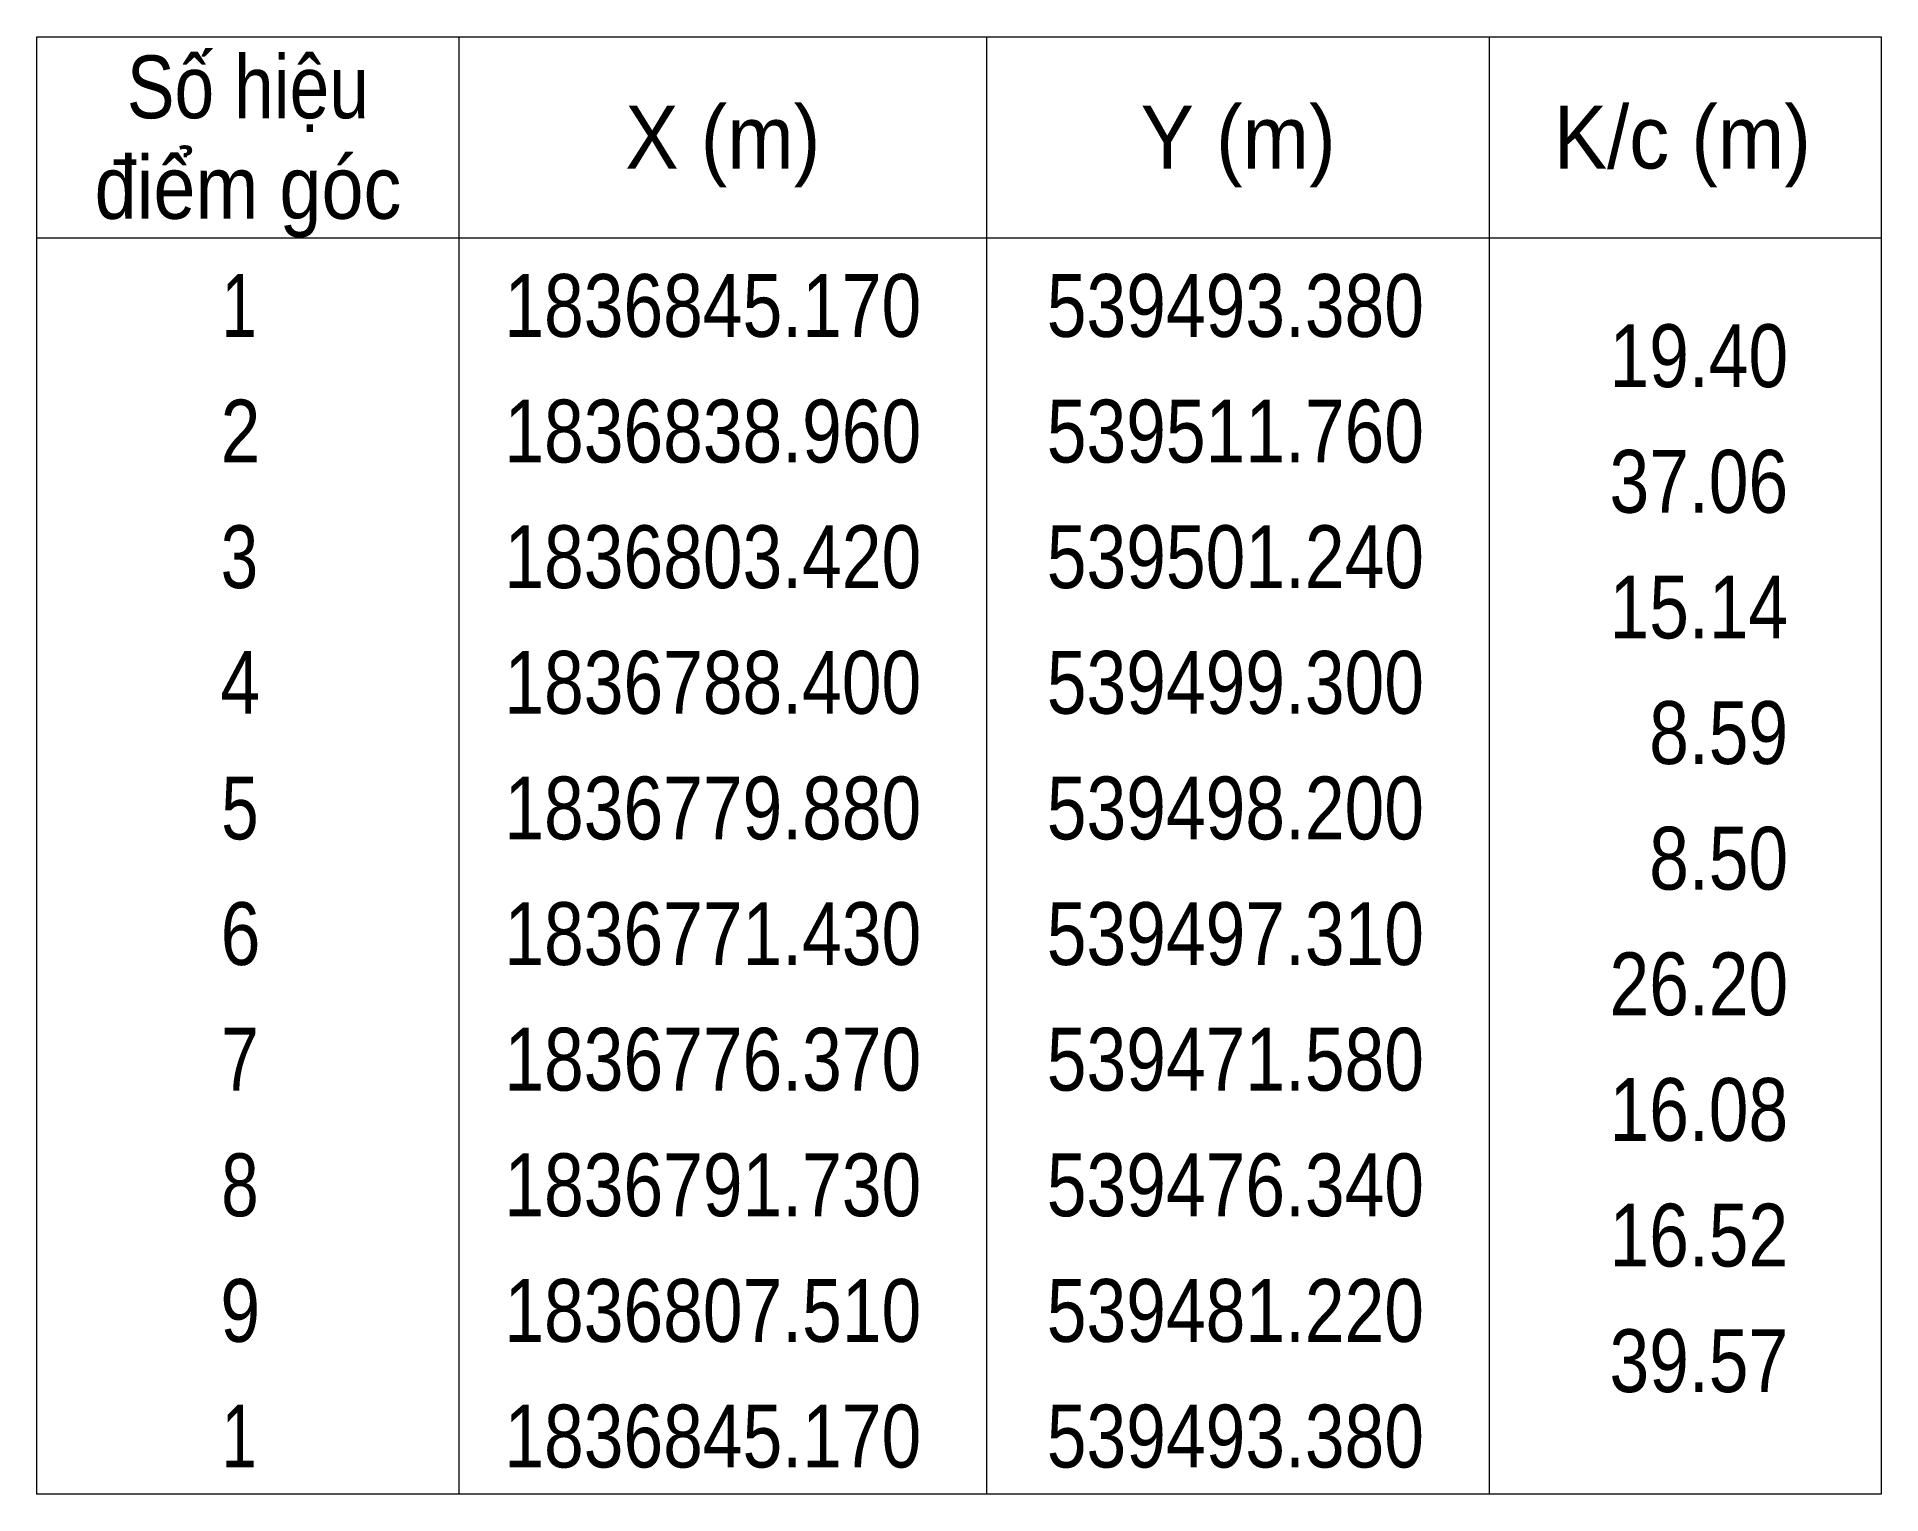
# Model space of a CAD drawing. Header units: metres. Extents: x 539120 to 539778, y 1836699 to 1836942.
# Drawn here: x 539741.4 to 539778.1, y 1836778.86 to 1836807.86 of the extents above; entities that cross this region are included whole.
import ezdxf
from ezdxf.enums import TextEntityAlignment as Align

# ---------------------------------------------------------------- set-up
doc = ezdxf.new("R2010")
doc.units = ezdxf.units.M
doc.header["$LTSCALE"] = 0.72
doc.layers.add('63', color=7, linetype='Continuous', lineweight=13)

msp = doc.modelspace()

# ---------------------------------------------------------------- texts
at = {"layer": '63'}
for s, width, p in [('Số hiệu', 0.85, (539745.6, 1836806.24)), ('X (m)', 0.95, (539755.05, 1836805.24)), ('Y (m)', 0.95, (539765.305, 1836805.24)), ('K/c (m)', 0.95, (539774.145, 1836805.24)), ('điểm góc', 0.9, (539745.6, 1836804.24)), (' 1', 0.75, (539745.25, 1836801.89)), ('1836845.170', 0.85, (539754.85, 1836801.89)), ('539493.380', 0.85, (539765.25, 1836801.89)), (' 2', 0.85, (539745.255, 1836799.39)), ('1836838.960', 0.85, (539754.85, 1836799.39)), ('539511.760', 0.85, (539765.25, 1836799.39)), (' 3', 0.8, (539745.245, 1836796.89)), ('1836803.420', 0.85, (539754.85, 1836796.89)), ('539501.240', 0.85, (539765.25, 1836796.89)), (' 4', 0.85, (539745.25, 1836794.39)), ('1836788.400', 0.85, (539754.85, 1836794.39)), ('539499.300', 0.85, (539765.25, 1836794.39)), (' 5', 0.8, (539745.255, 1836791.89)), ('1836779.880', 0.85, (539754.85, 1836791.89)), ('539498.200', 0.85, (539765.25, 1836791.89)), (' 6', 0.85, (539745.255, 1836789.39)), ('1836771.430', 0.85, (539754.85, 1836789.39)), ('539497.310', 0.85, (539765.25, 1836789.39)), (' 7', 0.8, (539745.255, 1836786.89)), ('1836776.370', 0.85, (539754.85, 1836786.89)), ('539471.580', 0.85, (539765.25, 1836786.89)), (' 8', 0.8, (539745.255, 1836784.39)), ('1836791.730', 0.85, (539754.85, 1836784.39)), ('539476.340', 0.85, (539765.25, 1836784.39)), (' 9', 0.85, (539745.25, 1836781.89)), ('1836807.510', 0.85, (539754.85, 1836781.89)), ('539481.220', 0.85, (539765.25, 1836781.89)), (' 1', 0.75, (539745.25, 1836779.39)), ('1836845.170', 0.85, (539754.85, 1836779.39)), ('539493.380', 0.85, (539765.25, 1836779.39))]:
    msp.add_text(s, height=1.25, dxfattribs=dict(at, width=width)).set_placement(p, align=Align.CENTER)
at = {"layer": '63', "width": 0.85}
for s, p in [('19.40', (539776.25, 1836800.89)), ('37.06', (539776.25, 1836798.39)), ('15.14', (539776.25, 1836795.89)), ('8.59', (539776.25, 1836793.39)), ('8.50', (539776.25, 1836790.89)), ('26.20', (539776.25, 1836788.39)), ('16.08', (539776.25, 1836785.89)), ('16.52', (539776.25, 1836783.39)), ('39.57', (539776.25, 1836780.89))]:
    msp.add_text(s, height=1.25, dxfattribs=at).set_placement(p, align=Align.RIGHT)

# ---------------------------------------------------------------- linework, layer by layer
at = {"layer": '63'}
for p, q in [((539749.8, 1836807.86), (539749.8, 1836778.86)), ((539760.3, 1836807.86), (539760.3, 1836778.86)), ((539770.3, 1836807.86), (539770.3, 1836778.86)), ((539741.4, 1836803.86), (539778.1, 1836803.86))]:
    msp.add_line(p, q, dxfattribs=at)
msp.add_lwpolyline([(539741.4, 1836807.86), (539778.1, 1836807.86), (539778.1, 1836778.86), (539741.4, 1836778.86)], close=True, dxfattribs=at)

msp.set_redraw_order([(e.dxf.handle, doc.entitydb.next_handle()) for e in msp.query("TEXT MTEXT ATTDEF DIMENSION ARC_DIMENSION")])  # texts and dimensions are drawn at this point

doc.saveas('drawing.dxf')
